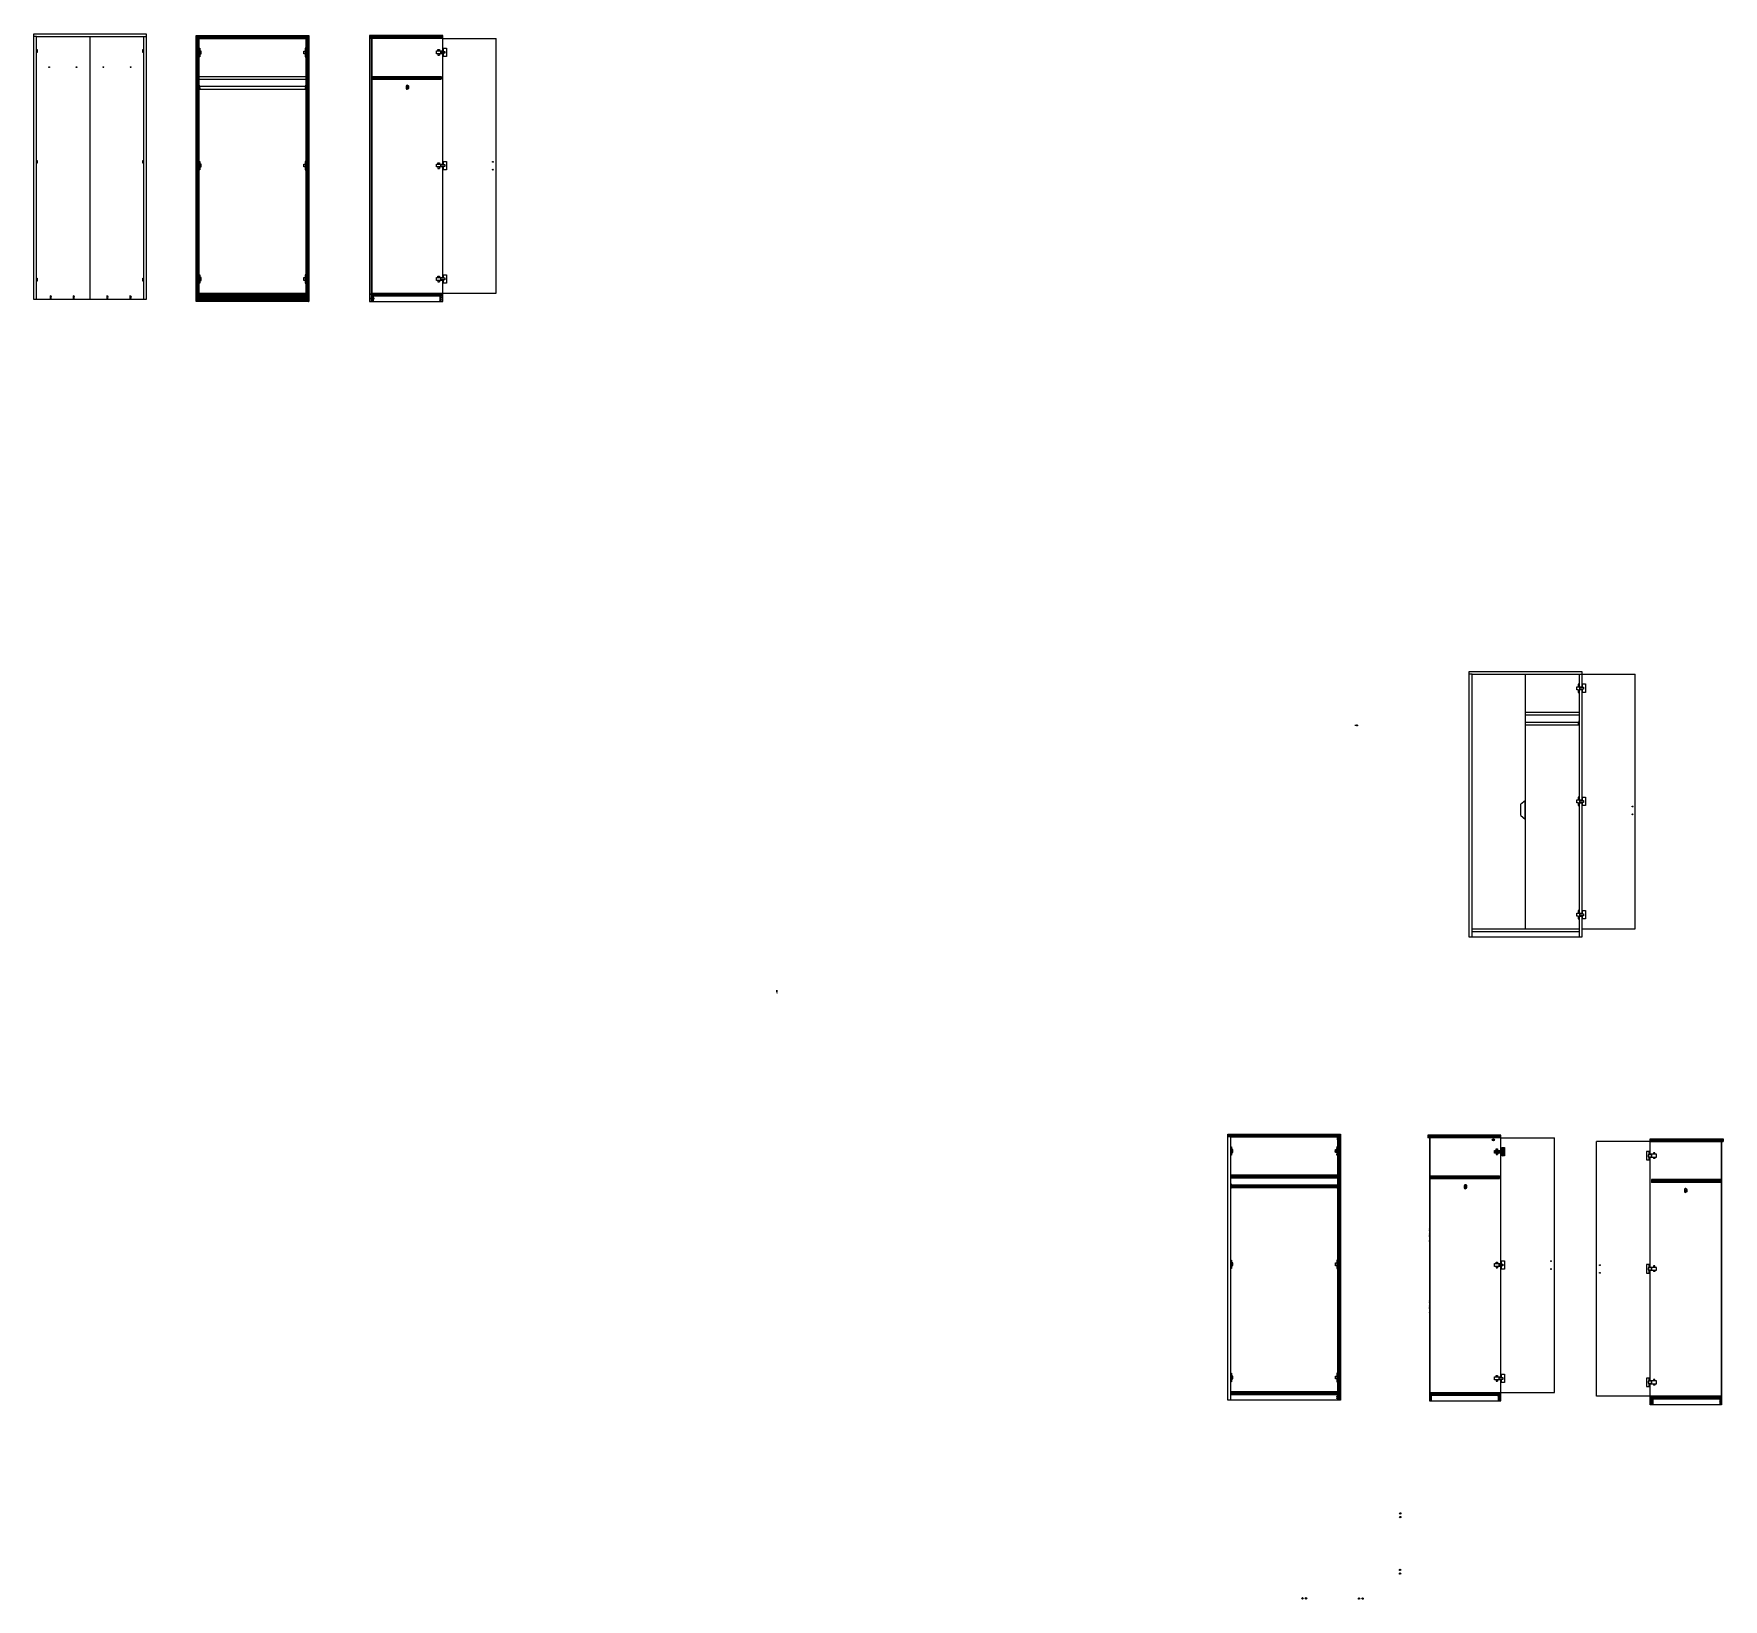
# Model space of a CAD drawing. Header units: millimetres. Extents: x -1607 to 2086, y -1080 to 527.
# Drawn here: x -1607 to -405, y -586 to 527 of the extents above; entities that cross this region are included whole.
import ezdxf

# ---------------------------------------------------------------- set-up
doc = ezdxf.new("R2010")
doc.units = ezdxf.units.MM
for name, color, linetype in [('campitura viti', 31, 'Continuous'), ('Dettagli', 252, 'Continuous'), ('retini', 253, 'Continuous'), ('Tratteggi', 252, 'Continuous')]:
    doc.layers.add(name, color=color, linetype=linetype)
pattern_1 = [(45, (-1918.48804, 460.1897), (-0.4490128, 0.4490128), [])]
pattern_2 = [(45, (-1918.48804, 456.2944), (-0.4490128, 0.4490128), [])]
pattern_3 = [(45, (-1184.9348, -324.7347), (-0.4490128, 0.4490128), [])]
pattern_4 = [(45, (-1166.1191, -321.4146), (-0.4490128, 0.4490128), [])]
pattern_5 = [(45, (-1166.1191, -325.3099), (-0.4490128, 0.4490128), [])]
pattern_6 = [(45, (-909.7941, -324.16855), (-0.4490128, 0.4490128), [])]
pattern_7 = [(45, (-909.7941, -328.06384), (-0.4490128, 0.4490128), [])]

msp = doc.modelspace()

# ---------------------------------------------------------------- hatches: boundary and pattern name
at = {"layer": 'campitura viti', "transparency": 33554541}
h = msp.add_hatch(color=256, dxfattribs=at)
h.dxf.hatch_style = 1
h.paths.add_polyline_path([(-1412.3, 341.9), (-1412.9, 341.9), (-1413.5, 341.9), (-1413.5, 341.6), (-1412.9, 341.6), (-1412.3, 341.6, 0.369997)])
h.paths.add_polyline_path([(-1413.5, 342), (-1415, 342), (-1415, 340.8), (-1413.5, 340.8)])
h.paths.add_polyline_path([(-1413.4, 340.8), (-1415.1, 340.8), (-1415.1, 340.8), (-1413.4, 340.8)])
h.paths.add_polyline_path([(-1412.3, 339.3), (-1412.9, 339.3), (-1413.8, 339.3, 0.521969), (-1413.8, 339), (-1412.9, 339), (-1412.3, 339, 0.369997)])
h.paths.add_polyline_path([(-1412.3, 338.1), (-1412.9, 338.1), (-1413.1, 338.1), (-1413.1, 337.8), (-1412.9, 337.8), (-1412.3, 337.8, 0.369997)])
h.paths.add_polyline_path([(-1413.1, 338.1), (-1413.8, 338.1, 0.521969), (-1413.8, 337.8), (-1413.1, 337.8)])
h = msp.add_hatch(color=256, dxfattribs=at)
h.dxf.hatch_style = 1
h.paths.add_polyline_path([(-1365.7, 342), (-1366.6, 342), (-1367.2, 342, 0.521969), (-1367.2, 341.7), (-1366.3, 341.7), (-1365.7, 341.7, 0.369997)])
h.paths.add_polyline_path([(-1365.6, 339.6, 1), (-1366.1, 339.6, 1)])
h.paths.add_polyline_path([(-1365.6, 338.1, 1), (-1366.1, 338.1, 1)])
h = msp.add_hatch(color=256, dxfattribs=at)
h.dxf.hatch_style = 1
h.paths.add_polyline_path([(-1364.8, 339.3), (-1365.3, 339.3), (-1365.3, 338.3), (-1364.8, 338.3)])
h.paths.add_polyline_path([(-1366.6, 339.3), (-1366.9, 339.3), (-1366.9, 338.3), (-1366.6, 338.3)])
at = {"layer": 'campitura viti', "transparency": 33554516}
h = msp.add_hatch(color=256, dxfattribs=at)
h.dxf.hatch_style = 1
h.paths.add_polyline_path([(-1077.6, -152.8), (-1078.8, -152.8), (-1078.8, -154.4), (-1077.6, -154.4)])
h.paths.add_polyline_path([(-1077.8, -154.4), (-1078.3, -154.4), (-1078.3, -155.4, 0.348554), (-1077.8, -155.4)])
h.paths.add_polyline_path([(-1078.8, -152.7), (-1078.9, -152.7), (-1078.9, -154.5), (-1078.8, -154.5)])
at = {"layer": 'campitura viti', "transparency": 33554541}
h = msp.add_hatch(color=256, dxfattribs=at)
h.dxf.hatch_style = 1
h.paths.add_polyline_path([(-678.4, -257.7), (-679.5, -257.7), (-679.5, -259.2), (-678.4, -259.2)])
h.paths.add_polyline_path([(-679.5, -257.6), (-679.6, -257.6), (-679.6, -259.3), (-679.5, -259.3)])
h.paths.add_polyline_path([(-678.5, -256.2, 0.348554), (-679, -256.2), (-679, -257.7), (-678.5, -257.7)])
h = msp.add_hatch(color=256, dxfattribs=at)
h.dxf.hatch_style = 1
h.paths.add_polyline_path([(-568, -259.2, 1), (-569.6, -259.2, 1)])
h.paths.add_polyline_path([(-566.6, -266.2, 1), (-566.1, -266.2, 1)])
h.paths.add_polyline_path([(-567.7, -267.8, 1), (-567.2, -267.8, 1)])
h.paths.add_polyline_path([(-565, -267.8, 1), (-565.5, -267.8, 1)])
h.paths.add_polyline_path([(-566.6, -269.3, 1), (-566.1, -269.3, 1)])
h.paths.add_polyline_path([(-561.4, -265.6, 1), (-562.3, -265.6, 1)])
h.paths.add_polyline_path([(-561.4, -269.9, 1), (-562.3, -269.9, 1)])
h = msp.add_hatch(color=256, dxfattribs=at)
h.dxf.hatch_style = 1
h.paths.add_polyline_path([(-680.1, -264.8), (-680.2, -264.8), (-680.2, -265.3), (-680.1, -265.3)])
h.paths.add_polyline_path([(-679.5, -264.9), (-680.1, -264.9), (-680.1, -265.2), (-679.5, -265.2)])
h.paths.add_polyline_path([(-678.1, -265.1), (-679.5, -265.2), (-679.5, -265), (-678.1, -265)])
h.paths.add_polyline_path([(-680.4, -267.1), (-681, -267.1), (-681, -267.4), (-680.4, -267.4)])
h.paths.add_polyline_path([(-678.6, -267.2), (-680.4, -267.1), (-680.4, -267.3), (-678.6, -267.3)])
h.paths.add_polyline_path([(-681, -267), (-681.2, -267), (-681.2, -267.5), (-681, -267.5), (-681, -267.4)])
h.paths.add_polyline_path([(-680.1, -269.3), (-680.2, -269.3), (-680.2, -269.8), (-680.1, -269.8)])
h.paths.add_polyline_path([(-679.5, -269.4), (-680.1, -269.4), (-680.1, -269.7), (-679.5, -269.7)])
h.paths.add_polyline_path([(-678.1, -269.6), (-679.5, -269.6), (-679.5, -269.5), (-678.1, -269.5)])
h = msp.add_hatch(color=256, dxfattribs=at)
h.dxf.hatch_style = 1
h.paths.add_polyline_path([(-680, -285), (-681.5, -285), (-681.5, -286.2), (-680, -286.2)])
h.paths.add_polyline_path([(-678.5, -285.1), (-680, -285.1), (-680, -285.6), (-678.5, -285.6, 0.348554)])
h.paths.add_polyline_path([(-679.9, -286.2), (-681.6, -286.2), (-681.6, -286.3), (-679.9, -286.3)])
h = msp.add_hatch(color=256, dxfattribs=at)
h.dxf.hatch_style = 1
h.paths.add_polyline_path([(-569.3, -286.8), (-571, -286.8), (-571, -286.8), (-569.3, -286.8)])
h = msp.add_hatch(color=256, dxfattribs=at)
h.dxf.hatch_style = 1
h.paths.add_polyline_path([(-569.4, -285.6), (-570.9, -285.6), (-570.9, -286.8), (-569.4, -286.8)])
h.paths.add_polyline_path([(-567.8, -285.7, 1), (-567.3, -285.7, 1)])
h = msp.add_hatch(color=256, dxfattribs=at)
h.dxf.hatch_style = 1
h.paths.add_polyline_path([(-679.7, -291.3), (-679.9, -291.3), (-679.9, -291.8), (-679.7, -291.8), (-679.7, -291.7)])
h.paths.add_polyline_path([(-679.1, -291.4), (-679.7, -291.4), (-679.7, -291.7), (-679.1, -291.7)])
h.paths.add_polyline_path([(-678.4, -291.6), (-679.1, -291.6), (-679.1, -291.4), (-678.4, -291.4)])
h.paths.add_polyline_path([(-679.7, -292.5), (-679.9, -292.5), (-679.9, -293), (-679.7, -293)])
h.paths.add_polyline_path([(-679.1, -292.6), (-679.7, -292.6), (-679.7, -292.9), (-679.1, -292.9)])
h.paths.add_polyline_path([(-678.4, -292.8), (-679.1, -292.8), (-679.1, -292.6), (-678.4, -292.7)])
h = msp.add_hatch(color=256, dxfattribs=at)
h.dxf.hatch_style = 1
h.paths.add_polyline_path([(-588.8, -293.1, 1), (-588.5, -293.1, 1)])
at = {"layer": 'Dettagli'}
h = msp.add_hatch(dxfattribs=at)
h.set_pattern_fill('ANSI31', color=256, scale=0.2)
h.set_pattern_definition(pattern_2)
h.paths.add_polyline_path([(-1340.5, 489.3, 0.32614), (-1341, 489.8, 0.32127), (-1341.6, 489.3, 0.114597), (-1341.6, 488.3, 0.322798), (-1341, 487.8, 0.322798), (-1340.4, 488.3, 0.114597)])
h = msp.add_hatch(dxfattribs=at)
h.set_pattern_fill('ANSI31', color=256, scale=0.2)
h.set_pattern_definition(pattern_5)
h.paths.add_polyline_path([(-588.1, -292.3, 0.32614), (-588.7, -291.8, 0.32127), (-589.3, -292.3, 0.114597), (-589.3, -293.3, 0.322798), (-588.7, -293.8, 0.322798), (-588.1, -293.3, 0.114597)])
h = msp.add_hatch(dxfattribs=at)
h.set_pattern_fill('ANSI31', color=256, scale=0.2)
h.set_pattern_definition(pattern_7)
h.paths.add_polyline_path([(-432.7, -296.1, 0.325196), (-432.1, -296.5, 0.3205), (-431.5, -296.1, 0.121339), (-431.5, -295, 0.297413), (-432.1, -294.5, 0.301258), (-432.7, -295, 0.121584)])
at = {"layer": 'retini'}
h = msp.add_hatch(dxfattribs=at)
h.set_pattern_fill('ANSI31', color=256, scale=0.2)
h.set_pattern_definition(pattern_2)
h.paths.add_polyline_path([(-1316.8, 494.8), (-1316.8, 496.8), (-1366.3, 496.8), (-1366.3, 494.8)])
h = msp.add_hatch(dxfattribs=at)
h.set_pattern_fill('ANSI31', color=256, scale=0.2)
h.set_pattern_definition(pattern_5)
edge = h.paths.add_edge_path()
edge.add_line((-570.9, -286.8), (-570.9, -285.6))
edge.add_line((-570.9, -285.6), (-570.4, -285.6))
edge.add_arc((-570.2, -285.7), 0.25, 152.5064, 387.4936)
edge.add_line((-569.9, -285.6), (-569.4, -285.6))
edge.add_line((-569.4, -285.6), (-569.4, -286.8))
edge.add_line((-569.4, -286.8), (-564.4, -286.8))
edge.add_line((-564.4, -286.8), (-564.4, -284.8))
edge.add_line((-564.4, -284.8), (-613.9, -284.8))
edge.add_line((-613.9, -284.8), (-613.9, -286.8))
edge.add_line((-613.9, -286.8), (-608.6, -286.8))
edge.add_line((-608.6, -286.8), (-608.6, -285.6))
edge.add_line((-608.6, -285.6), (-608.1, -285.6))
edge.add_arc((-607.8, -285.7), 0.25, 165.0541, 374.9459)
edge.add_line((-607.6, -285.6), (-607.1, -285.6))
edge.add_line((-607.1, -285.6), (-607.1, -286.8))
edge.add_line((-607.1, -286.8), (-570.9, -286.8))
edge = h.paths.add_edge_path(flags=0)
edge.add_arc((-610.4, -285.7), 0.25, 0, 180)
edge.add_arc((-610.4, -285.7), 0.25, 180, 360)
h = msp.add_hatch(dxfattribs=at)
h.set_pattern_fill('ANSI31', color=256, scale=0.2)
h.set_pattern_definition(pattern_7)
h.paths.add_polyline_path([(-406.8, -289.5), (-406.8, -287.5), (-456.4, -287.5), (-456.4, -289.5)])
at = {"layer": 'Tratteggi'}
h = msp.add_hatch(dxfattribs=at)
h.set_pattern_fill('ANSI31', color=256, scale=0.2)
h.set_pattern_definition(pattern_2)
h.paths.add_polyline_path([(-1411.1, 525.8), (-1491.1, 525.8), (-1491.1, 523.8), (-1489.1, 523.8), (-1413.1, 523.8), (-1411.1, 523.8)])
h = msp.add_hatch(dxfattribs=at)
h.set_pattern_fill('ANSI31', color=256, scale=0.2)
h.set_pattern_definition(pattern_2)
edge = h.paths.add_edge_path()
edge.add_line((-1412.3, 337.8), (-1413.1, 337.8))
edge.add_line((-1413.1, 337.8), (-1413.1, 336.8))
edge.add_line((-1413.1, 336.8), (-1411.1, 336.8))
edge.add_line((-1411.1, 336.8), (-1411.1, 525.8))
edge.add_line((-1411.1, 525.8), (-1491.1, 525.8))
edge.add_line((-1491.1, 525.8), (-1491.1, 336.8))
edge.add_line((-1491.1, 336.8), (-1489.1, 336.8))
edge.add_line((-1489.1, 336.8), (-1489.1, 523.8))
edge.add_line((-1489.1, 523.8), (-1413.1, 523.8))
edge.add_line((-1413.1, 523.8), (-1413.1, 341.9))
edge.add_line((-1413.1, 341.9), (-1412.3, 341.9))
edge.add_arc((-1412.5, 341.8), 0.242, -40.6086, 40.6086, ccw=False)
edge.add_line((-1412.3, 341.6), (-1413.1, 341.6))
edge.add_line((-1413.1, 341.6), (-1413.1, 339.3))
edge.add_line((-1413.1, 339.3), (-1412.3, 339.3))
edge.add_arc((-1412.5, 339.2), 0.242, -40.6086, 40.6086, ccw=False)
edge.add_line((-1412.3, 339), (-1413.1, 339))
edge.add_line((-1413.1, 339), (-1413.1, 338.1))
edge.add_line((-1413.1, 338.1), (-1412.3, 338.1))
edge.add_arc((-1412.5, 338), 0.242, -40.6086, 40.6086, ccw=False)
h = msp.add_hatch(dxfattribs=at)
h.set_pattern_fill('ANSI31', color=256, scale=0.2)
h.set_pattern_definition(pattern_1)
h.paths.add_polyline_path([(-1367.8, 525.8), (-1367.8, 523.8), (-1366.6, 523.8), (-1366.6, 524), (-1366.3, 524), (-1366.3, 523.8), (-1315.8, 523.8), (-1315.8, 525.8)])
edge = h.paths.add_edge_path()
edge.add_arc((-1365.8, 339.6), 0.25, 0, 360)
h.paths.add_polyline_path([(-1366.3, 336.8), (-1365.3, 336.8), (-1365.3, 340.8), (-1366.3, 340.8)])
edge = h.paths.add_edge_path()
edge.add_arc((-1317.2, 339.6), 0.25, 0, 360)
h.paths.add_polyline_path([(-1316.8, 340.8), (-1317.8, 340.8), (-1317.8, 336.8), (-1316.8, 336.8)])
edge = h.paths.add_edge_path()
edge.add_line((-1366.3, 342), (-1365.7, 342))
edge.add_arc((-1365.9, 341.9), 0.242, -40.6086, 40.6086, ccw=False)
edge.add_line((-1365.7, 341.7), (-1366.3, 341.7))
edge.add_line((-1366.3, 341.7), (-1366.3, 340.8))
edge.add_line((-1366.3, 340.8), (-1315.8, 340.8))
edge.add_line((-1315.8, 340.8), (-1315.8, 342.8))
edge.add_line((-1315.8, 342.8), (-1366.3, 342.8))
edge.add_line((-1366.3, 342.8), (-1366.3, 342))
h = msp.add_hatch(dxfattribs=at)
h.set_pattern_fill('ANSI31', color=256, scale=0.2)
h.set_pattern_definition(pattern_1)
edge = h.paths.add_edge_path()
edge.add_line((-1366.6, 524), (-1366.6, 336.8))
edge.add_line((-1366.3, 524), (-1366.3, 336.8))
h = msp.add_hatch(dxfattribs=at)
h.set_pattern_fill('ANSI31', color=256, scale=0.2)
h.set_pattern_definition(pattern_2)
h.paths.add_polyline_path([(-1413.5, 341.6), (-1413.5, 340.8), (-1413.1, 340.8), (-1413.1, 341.6)])
h.paths.add_polyline_path([(-1415, 340.8), (-1415, 342), (-1413.5, 342), (-1413.5, 341.9), (-1413.1, 341.9), (-1413.1, 342.8), (-1489.1, 342.8), (-1489.1, 340.8)])
at = {"layer": 'Tratteggi', "transparency": 33554541}
h = msp.add_hatch(dxfattribs=at)
h.set_pattern_fill('ANSI31', color=256, scale=0.2)
h.paths.add_polyline_path([(-1413.1, 339), (-1413.8, 339, -0.521969), (-1413.8, 339.3), (-1413.1, 339.3), (-1413.1, 340.8), (-1413.4, 340.8), (-1413.4, 340.8), (-1415.1, 340.8), (-1415.1, 340.8), (-1489.1, 340.8), (-1489.1, 336.8), (-1413.1, 336.8), (-1413.1, 337.8), (-1413.8, 337.8, -0.521969), (-1413.8, 338.1), (-1413.1, 338.1)])
at = {"layer": 'Tratteggi'}
h = msp.add_hatch(dxfattribs=at)
h.set_pattern_fill('ANSI31', color=256, scale=0.2)
h.set_pattern_definition(pattern_3)
edge = h.paths.add_edge_path()
edge.add_line((-678.5, -256.2), (-678.5, -257.2))
edge.add_line((-678.5, -257.2), (-677.5, -257.2))
edge.add_line((-677.5, -257.2), (-677.5, -255.2))
edge.add_line((-677.5, -255.2), (-757.5, -255.2))
edge.add_line((-757.5, -255.2), (-757.5, -257.2))
edge.add_line((-757.5, -257.2), (-755.5, -257.2))
edge.add_line((-755.5, -257.2), (-679, -257.2))
edge.add_line((-679, -257.2), (-679, -256.2))
edge.add_arc((-678.7, -256.5), 0.402, 51.5676, 128.4324, ccw=False)
h = msp.add_hatch(dxfattribs=at)
h.set_pattern_fill('ANSI31', color=256, scale=0.2)
h.paths.add_polyline_path([(-679.5, -264.2), (-680.1, -264.2), (-680.1, -264.9), (-679.5, -264.9)])
h = msp.add_hatch(dxfattribs=at)
h.set_pattern_fill('ANSI31', color=256, scale=0.2)
h.set_pattern_definition(pattern_3)
h.paths.add_polyline_path([(-679.5, -257.7), (-678.4, -257.7), (-678.4, -259.2), (-679.5, -259.2)])
h.paths.add_polyline_path([(-678.1, -265), (-678.1, -265.1), (-679.5, -265.2), (-679.5, -265)])
h.paths.add_polyline_path([(-679.5, -269.6), (-679.5, -269.5), (-678.1, -269.5), (-678.1, -269.6)])
edge = h.paths.add_edge_path()
edge.add_line((-678.6, -267.3), (-679.5, -267.3))
edge.add_line((-679.5, -267.3), (-679.5, -285.1))
edge.add_line((-679.5, -285.1), (-678.5, -285.1))
edge.add_arc((-678.8, -285.4), 0.402, -38.4324, 38.4324, ccw=False)
edge.add_line((-678.5, -285.6), (-679.5, -285.6))
edge.add_line((-679.5, -285.6), (-679.5, -291.4))
edge.add_line((-679.5, -291.4), (-679.1, -291.4))
edge.add_line((-679.1, -291.4), (-679.1, -291.4))
edge.add_line((-679.1, -291.4), (-677.8, -291.5))
edge.add_line((-677.8, -291.5), (-677.8, -291.6))
edge.add_line((-677.8, -291.6), (-679.1, -291.6))
edge.add_line((-679.1, -291.6), (-679.1, -291.7))
edge.add_line((-679.1, -291.7), (-679.5, -291.7))
edge.add_line((-679.5, -291.7), (-679.5, -292.6))
edge.add_line((-679.5, -292.6), (-679.1, -292.6))
edge.add_line((-679.1, -292.6), (-679.1, -292.6))
edge.add_line((-679.1, -292.6), (-677.8, -292.7))
edge.add_line((-677.8, -292.7), (-677.8, -292.8))
edge.add_line((-677.8, -292.8), (-679.1, -292.8))
edge.add_line((-679.1, -292.8), (-679.1, -292.9))
edge.add_line((-679.1, -292.9), (-679.5, -292.9))
edge.add_line((-679.5, -292.9), (-679.5, -439.1))
edge.add_line((-679.5, -439.1), (-678.8, -439.1))
edge.add_arc((-679, -439.2), 0.242, -40.6086, 40.6086, ccw=False)
edge.add_line((-678.8, -439.4), (-679.5, -439.4))
edge.add_line((-679.5, -439.4), (-679.5, -441.7))
edge.add_line((-679.5, -441.7), (-678.8, -441.7))
edge.add_arc((-679, -441.8), 0.242, -40.6086, 40.6086, ccw=False)
edge.add_line((-678.8, -442), (-679.5, -442))
edge.add_line((-679.5, -442), (-679.5, -442.9))
edge.add_line((-679.5, -442.9), (-678.8, -442.9))
edge.add_arc((-679, -443.1), 0.242, -40.6086, 40.6086, ccw=False)
edge.add_line((-678.8, -443.2), (-679.5, -443.2))
edge.add_line((-679.5, -443.2), (-679.5, -444.2))
edge.add_line((-679.5, -444.2), (-677.5, -444.2))
edge.add_line((-677.5, -444.2), (-677.5, -257.2))
edge.add_line((-677.5, -257.2), (-678.5, -257.2))
edge.add_line((-678.5, -257.2), (-678.5, -257.7))
edge.add_line((-678.5, -257.7), (-679, -257.7))
edge.add_line((-679, -257.7), (-679, -257.2))
edge.add_line((-679, -257.2), (-679.5, -257.2))
edge.add_line((-679.5, -257.2), (-679.5, -267.2))
edge.add_line((-679.5, -267.2), (-678.6, -267.2))
edge.add_line((-678.6, -267.2), (-678.6, -267.3))
h = msp.add_hatch(dxfattribs=at)
h.set_pattern_fill('ANSI31', color=256, scale=0.2)
h.set_pattern_definition(pattern_4)
h.paths.add_polyline_path([(-613.9, -444.8), (-612.9, -444.8), (-612.9, -440.8), (-613.9, -440.8)])
h.paths.add_polyline_path([(-564.4, -440.8), (-565.4, -440.8), (-565.4, -444.8), (-564.4, -444.8)])
h.paths.add_polyline_path([(-563.4, -440.8), (-563.4, -438.8), (-613.9, -438.8), (-613.9, -440.8)])
h.paths.add_polyline_path([(-615.4, -255.8), (-615.4, -257.8), (-614.2, -257.8), (-614.2, -257.6), (-613.9, -257.6), (-613.9, -257.8), (-563.4, -257.8), (-563.4, -255.8)])
h = msp.add_hatch(dxfattribs=at)
h.set_pattern_fill('ANSI31', color=256, scale=0.2)
h.set_pattern_definition(pattern_4)
edge = h.paths.add_edge_path()
edge.add_line((-614.2, -257.6), (-614.2, -444.8))
edge.add_line((-613.9, -257.6), (-613.9, -444.8))
h = msp.add_hatch(dxfattribs=at)
h.set_pattern_fill('ANSI31', color=256, scale=0.2)
h.set_pattern_definition(pattern_6)
h.paths.add_polyline_path([(-406.8, -447.5), (-407.8, -447.5), (-407.8, -443.5), (-406.8, -443.5)])
h.paths.add_polyline_path([(-456.4, -443.5), (-455.4, -443.5), (-455.4, -447.5), (-456.4, -447.5)])
h.paths.add_polyline_path([(-457.4, -443.5), (-457.4, -441.5), (-406.8, -441.5), (-406.8, -443.5)])
h.paths.add_polyline_path([(-405.4, -258.5), (-405.4, -260.5), (-406.5, -260.5), (-406.5, -260.4), (-406.8, -260.4), (-406.8, -260.5), (-457.4, -260.5), (-457.4, -258.5)])
h = msp.add_hatch(dxfattribs=at)
h.set_pattern_fill('ANSI31', color=256, scale=0.2)
h.set_pattern_definition(pattern_6)
edge = h.paths.add_edge_path()
edge.add_line((-406.5, -260.4), (-406.5, -447.5))
edge.add_line((-406.8, -260.4), (-406.8, -447.5))
h = msp.add_hatch(dxfattribs=at)
h.set_pattern_fill('ANSI31', color=256, scale=0.2)
h.paths.add_polyline_path([(-680.1, -266.2), (-681.1, -266.2), (-681.1, -267), (-681, -267), (-681, -267.1), (-680.4, -267.1), (-680.4, -267.1), (-680.1, -267.1)])
h.paths.add_polyline_path([(-680.1, -267.3), (-680.4, -267.3), (-680.4, -267.4), (-681, -267.4), (-681, -267.5), (-681.1, -267.5), (-681.1, -268.2), (-680.1, -268.2)])
h = msp.add_hatch(dxfattribs=at)
h.set_pattern_fill('ANSI31', color=256, scale=0.2)
h.paths.add_polyline_path([(-679.6, -265.2), (-680.1, -265.2), (-680.1, -267.1), (-679.6, -267.2)])
h.paths.add_polyline_path([(-679.6, -267.3), (-680.1, -267.3), (-680.1, -269.4), (-679.6, -269.4)])
h = msp.add_hatch(dxfattribs=at)
h.set_pattern_fill('ANSI31', color=256, scale=0.2)
h.paths.add_polyline_path([(-679.5, -269.7), (-680.1, -269.7), (-680.1, -270.2), (-679.5, -270.2)])
h = msp.add_hatch(dxfattribs=at)
h.set_pattern_fill('ANSI31', color=256, scale=0.2)
h.paths.add_polyline_path([(-562.1, -267), (-564.7, -267), (-564.7, -268.4), (-562.1, -268.4)])
h.paths.add_polyline_path([(-564.7, -267), (-563.9, -267), (-563.9, -266.7), (-565.9, -266.7), (-567.9, -266.7), (-567.9, -268.7), (-563.9, -268.7), (-563.9, -268.4), (-564.7, -268.4)])
h.paths.add_polyline_path([(-565.8, -267.4), (-565.8, -268.1), (-566.9, -268.1), (-566.9, -267.4)], flags=16)
h.paths.add_polyline_path([(-565, -267.8, -1), (-565.5, -267.8, -1)], flags=16)
h.paths.add_polyline_path([(-567.2, -267.8, -1), (-567.7, -267.8, -1)], flags=16)
h.paths.add_polyline_path([(-565.9, -265.7), (-566.9, -265.7), (-566.9, -266.7), (-565.9, -266.7)])
h.paths.add_polyline_path([(-566.6, -266.2, -1), (-566.1, -266.2, -1)], flags=16)
h.paths.add_polyline_path([(-565.9, -268.7), (-566.9, -268.7), (-566.9, -269.7), (-565.9, -269.7)])
h.paths.add_polyline_path([(-566.1, -269.3, -1), (-566.6, -269.3, -1)], flags=16)
h.paths.add_polyline_path([(-560.8, -264.7), (-562.8, -264.7), (-562.8, -267), (-562.5, -267), (-562.5, -266.7), (-561.4, -266.7), (-561.4, -268.9), (-562.5, -268.9), (-562.5, -268.4), (-562.8, -268.4), (-562.8, -270.7), (-560.8, -270.7)])
h.paths.add_polyline_path([(-562.3, -265.6, -1), (-561.4, -265.6, -1)], flags=16)
h.paths.add_polyline_path([(-561.4, -269.9, -1), (-562.3, -269.9, -1)], flags=16)
h = msp.add_hatch(dxfattribs=at)
h.set_pattern_fill('ANSI31', color=256, scale=0.2)
h.paths.add_polyline_path([(-679.7, -291.8), (-679.9, -291.8), (-679.9, -291.2), (-755.3, -291.2), (-755.3, -292.1), (-755, -292.1), (-755, -293.2), (-680, -293.2), (-680, -292.1), (-679.7, -292.1)])
h.paths.add_polyline_path([(-681.5, -285), (-680.2, -285), (-680.2, -285), (-681.5, -285), (-681.5, -286.2), (-681.5, -286.2)])
h.paths.add_polyline_path([(-679.5, -285.6), (-680, -285.6), (-680, -286.2), (-679.5, -286.2)])
h.paths.add_polyline_path([(-680, -285.1), (-679.5, -285.1), (-679.5, -284.2), (-755.5, -284.2), (-755.5, -286.2), (-681.5, -286.2), (-681.5, -285), (-680, -285)])
h = msp.add_hatch(dxfattribs=at)
h.set_pattern_fill('ANSI31', color=256, scale=0.2)
h.paths.add_polyline_path([(-679.5, -291.7), (-679.7, -291.7), (-679.7, -292.5), (-679.7, -292.5), (-679.7, -292.6), (-679.5, -292.6)])
h.paths.add_polyline_path([(-679.7, -292.1), (-680, -292.1), (-680, -293.4), (-679.7, -293.4), (-679.7, -293), (-679.9, -293), (-679.9, -292.5), (-679.7, -292.5)])
h.paths.add_polyline_path([(-679.5, -292.9), (-679.7, -292.9), (-679.7, -293), (-679.7, -293.4), (-679.5, -293.4)])
h.paths.add_polyline_path([(-679.5, -290.4), (-679.7, -290.4), (-679.7, -291.4), (-679.5, -291.4)])
h = msp.add_hatch(dxfattribs=at)
h.set_pattern_fill('ANSI31', color=256, scale=0.2)
h.set_pattern_definition(pattern_3)
edge = h.paths.add_edge_path()
edge.add_line((-679.5, -439.4), (-680.3, -439.4))
edge.add_arc((-680.2, -439.2), 0.192, 124.8737, 235.1263, ccw=False)
edge.add_line((-680.3, -439.1), (-679.5, -439.1))
edge.add_line((-679.5, -439.1), (-679.5, -438.2))
edge.add_line((-679.5, -438.2), (-755.5, -438.2))
edge.add_line((-755.5, -438.2), (-755.5, -440.2))
edge.add_line((-755.5, -440.2), (-679.5, -440.2))
edge.add_line((-679.5, -440.2), (-679.5, -439.4))

# ---------------------------------------------------------------- linework, layer by layer
for p, q in [((-1604.6, 525.1), (-1606.6, 525.1)), ((-1566.6, 338.1), (-1566.6, 525.1)), ((-1528.6, 525.1), (-1526.6, 525.1)), ((-1489.1, 523.8), (-1491.1, 523.8)), ((-1413.1, 523.8), (-1411.1, 523.8)), ((-1315.8, 525.8), (-1367.8, 525.8)), ((-1367.8, 525.8), (-1367.8, 523.8)), ((-1366.6, 523.8), (-1367.8, 523.8)), ((-1367.8, 523.8), (-1367.8, 336.8)), ((-1366.6, 524), (-1366.6, 342)), ((-1366.6, 524), (-1366.3, 524)), ((-1366.3, 524), (-1366.3, 342)), ((-1315.8, 523.8), (-1366.3, 523.8)), ((-1315.8, 514.6), (-1315.8, 525.8)), ((-1315.8, 523.8), (-1277.8, 523.8)), ((-1277.8, 342.8), (-1277.8, 523.8)), ((-1315.8, 434.1), (-1315.8, 513.2)), ((-1489.1, 496.8), (-1413.1, 496.8)), ((-1489.1, 494.8), (-1413.1, 494.8)), ((-1366.3, 496.8), (-1316.8, 496.8)), ((-1366.3, 494.8), (-1316.8, 494.8)), ((-1316.8, 496.8), (-1316.8, 494.8)), ((-1488.9, 489.8), (-1413.3, 489.8)), ((-1488.6, 487.8), (-1413.6, 487.8)), ((-1315.8, 353.5), (-1315.8, 432.7)), ((-1315.8, 336.8), (-1315.8, 352.1)), ((-1606.6, 338.1), (-1606.6, 342.1)), ((-1491.1, 336.8), (-1491.1, 340.8)), ((-1489.1, 342.8), (-1413.1, 342.8)), ((-1489.1, 340.8), (-1413.1, 340.8)), ((-1367.8, 336.8), (-1315.8, 336.8)), ((-1366.6, 341.7), (-1366.6, 336.8)), ((-1366.6, 336.8), (-1365.3, 336.8)), ((-1366.3, 342.8), (-1315.8, 342.8)), ((-1366.3, 341.7), (-1366.3, 336.8)), ((-1366.3, 340.8), (-1315.8, 340.8)), ((-1365.3, 340.8), (-1365.3, 336.8)), ((-1316.8, 340.8), (-1317.8, 340.8)), ((-1317.8, 340.8), (-1317.8, 336.8)), ((-1316.8, 336.8), (-1316.8, 340.8)), ((-1316.8, 340.8), (-1316.8, 340.8)), ((-1315.8, 342.8), (-1277.8, 342.8)), ((-583.9, 71.8), (-585.9, 71.8)), ((-545.9, -27.7), (-545.9, 71.8)), ((-507.9, 71.8), (-505.9, 71.8)), ((-505.9, 71.8), (-467.9, 71.8)), ((-467.9, -109.2), (-467.9, 71.8)), ((-545.9, 44.8), (-512.4, 44.8)), ((-545.9, 42.8), (-513.4, 42.8)), ((-545.9, 37.8), (-527.8, 37.8)), ((-527.8, 37.8), (-508.1, 37.8)), ((-513.4, 42.8), (-507.9, 42.8)), ((-512.4, 44.8), (-507.9, 44.8)), ((-545.9, 35.8), (-527.3, 35.8)), ((-527.3, 35.8), (-508.4, 35.8)), ((-546.2, -18.2), (-549.2, -20.7)), ((-549.2, -28.7), (-549.2, -20.7)), ((-549.2, -28.7), (-546.2, -31.2)), ((-545.9, -109.2), (-545.9, -27.7)), ((-585.9, -115.2), (-585.9, -111.2)), ((-583.9, -109.2), (-507.9, -109.2)), ((-583.9, -111.2), (-558.3, -111.2)), ((-558.3, -111.2), (-507.9, -111.2)), ((-505.9, -109.2), (-467.9, -109.2)), ((-755.5, -257.2), (-757.5, -257.2)), ((-679.5, -257.2), (-679, -257.2)), ((-678.5, -257.2), (-677.5, -257.2)), ((-563.4, -255.8), (-615.4, -255.8)), ((-615.4, -255.8), (-615.4, -257.8)), ((-614.2, -257.8), (-615.4, -257.8)), ((-614.2, -257.6), (-614.2, -444.8)), ((-614.2, -257.6), (-613.9, -257.6)), ((-613.9, -257.6), (-613.9, -444.8)), ((-563.4, -257.8), (-613.9, -257.8)), ((-563.4, -267), (-563.4, -255.8)), ((-563.4, -257.8), (-525.4, -257.8)), ((-525.4, -438.8), (-525.4, -257.8)), ((-495.4, -441.5), (-495.4, -260.5)), ((-457.4, -260.5), (-495.4, -260.5)), ((-457.4, -269.8), (-457.4, -258.5)), ((-457.4, -258.5), (-405.4, -258.5)), ((-457.4, -260.5), (-406.8, -260.5)), ((-406.8, -260.4), (-406.8, -447.5)), ((-406.5, -260.4), (-406.8, -260.4)), ((-406.5, -260.4), (-406.5, -447.5)), ((-406.5, -260.5), (-405.4, -260.5)), ((-405.4, -258.5), (-405.4, -260.5)), ((-563.4, -347.5), (-563.4, -268.4)), ((-457.4, -350.2), (-457.4, -271.2)), ((-755.5, -284.2), (-679.5, -284.2)), ((-755.5, -286.2), (-681.5, -286.2)), ((-680, -286.2), (-679.5, -286.2)), ((-613.9, -284.8), (-564.4, -284.8)), ((-613.9, -286.8), (-570.9, -286.8)), ((-569.4, -286.8), (-564.4, -286.8)), ((-564.4, -284.8), (-564.4, -286.8)), ((-406.8, -287.5), (-456.4, -287.5)), ((-456.4, -287.5), (-456.4, -289.5)), ((-755.3, -291.2), (-679.7, -291.2)), ((-755, -293.2), (-680, -293.2)), ((-406.8, -289.5), (-456.4, -289.5)), ((-563.4, -428.1), (-563.4, -348.9)), ((-457.4, -430.9), (-457.4, -351.6)), ((-563.4, -444.8), (-563.4, -429.5)), ((-457.4, -447.5), (-457.4, -432.3)), ((-757.5, -444.2), (-757.5, -440.2)), ((-755.5, -438.2), (-679.5, -438.2)), ((-755.5, -440.2), (-679.5, -440.2)), ((-613.9, -438.8), (-563.4, -438.8)), ((-613.9, -440.8), (-563.4, -440.8)), ((-612.9, -440.8), (-612.9, -444.8)), ((-564.4, -440.8), (-565.4, -440.8)), ((-565.4, -440.8), (-565.4, -444.8)), ((-564.4, -444.8), (-564.4, -440.8)), ((-564.4, -440.8), (-564.4, -440.8)), ((-563.4, -438.8), (-525.4, -438.8)), ((-457.4, -441.5), (-495.4, -441.5)), ((-406.8, -441.5), (-457.4, -441.5)), ((-406.8, -443.5), (-457.4, -443.5)), ((-456.4, -447.5), (-456.4, -443.5)), ((-456.4, -443.5), (-456.4, -443.5)), ((-456.4, -443.5), (-455.4, -443.5)), ((-455.4, -443.5), (-455.4, -447.5)), ((-407.8, -443.5), (-407.8, -447.5)), ((-614.2, -444.8), (-612.9, -444.8)), ((-612.9, -444.8), (-563.4, -444.8)), ((-407.8, -447.5), (-457.4, -447.5)), ((-406.5, -447.5), (-407.8, -447.5))]:
    msp.add_line(p, q)
for points in [[(-1606.6, 338.1), (-1606.6, 527.1), (-1526.6, 527.1), (-1526.6, 338.1), (-1606.6, 338.1)], [(-1604.6, 338.1), (-1604.6, 525.1), (-1528.6, 525.1), (-1528.6, 338.2)], [(-1491.1, 336.8), (-1491.1, 525.8), (-1411.1, 525.8), (-1411.1, 336.8), (-1491.1, 336.8)], [(-1489.1, 336.9), (-1489.1, 523.8), (-1413.1, 523.8), (-1413.1, 341.9)], [(-1413.1, 341.6), (-1413.1, 339.3)], [(-1413.1, 339), (-1413.1, 338.1)], [(-1413.1, 337.8), (-1413.1, 336.8)], [(-585.9, -115.2), (-585.9, 73.8), (-505.9, 73.8), (-505.9, 62.5)], [(-583.9, -115.2), (-583.9, 71.8), (-507.9, 71.8), (-507.9, 62.9)], [(-507.9, 60.8), (-507.9, -17.6)], [(-505.9, 61.2), (-505.9, -17.9)], [(-546.2, -28.1), (-546.2, -18.2)], [(-507.9, -19.6), (-507.9, -98.2)], [(-505.9, -19.3), (-505.9, -98.5)], [(-546.2, -31.2), (-546.2, -28.1)], [(-505.9, -99.9), (-505.9, -115.2), (-558.3, -115.2)], [(-507.9, -100.2), (-507.9, -115.2)], [(-558.3, -115.2), (-585.9, -115.2)], [(-757.5, -444.2), (-757.5, -255.2), (-677.5, -255.2), (-677.5, -444.2), (-757.5, -444.2)], [(-755.5, -444.2), (-755.5, -257.2), (-679.5, -257.2), (-679.5, -257.6)], [(-679.5, -259.3), (-679.5, -264.9)], [(-679.5, -265.2), (-679.5, -267.2)], [(-679.5, -267.3), (-679.5, -269.4)], [(-679.5, -269.7), (-679.5, -285.1)], [(-679.5, -285.6), (-679.5, -291.4)], [(-679.5, -291.7), (-679.5, -292.6)], [(-679.5, -292.9), (-679.5, -439.1)], [(-679.5, -439.4), (-679.5, -441.7)], [(-679.5, -442), (-679.5, -444.2)]]:
    msp.add_lwpolyline(points)
at = {"layer": 'Dettagli'}
for p, q in [((-1489.1, 516.8), (-1488.6, 516.8)), ((-1488.6, 516.8), (-1488.6, 510.8)), ((-1413.1, 516.8), (-1413.6, 516.8)), ((-1413.6, 516.8), (-1413.6, 510.8)), ((-1315.2, 516.9), (-1313.2, 516.9)), ((-1315.2, 514.6), (-1315.2, 516.9)), ((-1313.2, 516.9), (-1313.2, 510.9)), ((-1604.6, 515.8), (-1604.1, 515.8)), ((-1604.6, 513.8), (-1604.6, 515.8)), ((-1604.1, 513.8), (-1604.6, 513.8)), ((-1604.1, 515.8), (-1604.1, 513.8)), ((-1529.1, 515.8), (-1528.6, 515.8)), ((-1529.1, 513.8), (-1529.1, 515.8)), ((-1528.6, 513.8), (-1529.1, 513.8)), ((-1488.6, 510.8), (-1489.1, 510.8)), ((-1487.6, 514.8), (-1488.6, 514.8)), ((-1488.6, 512.8), (-1487.6, 512.8)), ((-1487.6, 512.8), (-1487.6, 514.8)), ((-1414.6, 512.8), (-1414.6, 514.8)), ((-1414.6, 514.8), (-1413.6, 514.8)), ((-1413.6, 512.8), (-1414.6, 512.8)), ((-1413.6, 510.8), (-1413.1, 510.8)), ((-1320.2, 512.9), (-1320.2, 514.9)), ((-1320.2, 514.9), (-1319.2, 514.9)), ((-1320.2, 514.9), (-1318.2, 514.9)), ((-1316.2, 512.9), (-1320.2, 512.9)), ((-1319.2, 514.9), (-1319.2, 515.9)), ((-1319.2, 515.9), (-1318.2, 515.9)), ((-1319.2, 512.9), (-1319.2, 511.9)), ((-1319.2, 511.9), (-1318.2, 511.9)), ((-1318.2, 515.9), (-1318.2, 514.9)), ((-1318.2, 514.9), (-1316.2, 514.9)), ((-1318.2, 512.9), (-1318.2, 511.9)), ((-1316.2, 514.9), (-1316.2, 514.6)), ((-1316.2, 513.2), (-1316.2, 512.9)), ((-1315.2, 510.9), (-1315.2, 513.2)), ((-1313.2, 510.9), (-1315.2, 510.9)), ((-1488.9, 490.6), (-1489.1, 490.6)), ((-1489.1, 487.6), (-1488.6, 487.6)), ((-1488.9, 490.6), (-1488.9, 488.9)), ((-1488.9, 488.9), (-1488.6, 488.9)), ((-1488.6, 488.9), (-1488.6, 487.6)), ((-1413.3, 488.9), (-1413.6, 488.9)), ((-1413.6, 488.9), (-1413.6, 487.6)), ((-1413.1, 487.6), (-1413.6, 487.6)), ((-1413.3, 490.6), (-1413.1, 490.6)), ((-1413.3, 490.6), (-1413.3, 488.9)), ((-1341.9, 488.9), (-1341.7, 488.9)), ((-1340.4, 488.9), (-1340.2, 488.9)), ((-1604.6, 437.1), (-1604.1, 437.1)), ((-1604.1, 435.1), (-1604.6, 435.1)), ((-1604.1, 437.1), (-1604.1, 435.1)), ((-1529.1, 437.1), (-1528.6, 437.1)), ((-1529.1, 435.1), (-1529.1, 437.1)), ((-1528.6, 435.1), (-1529.1, 435.1)), ((-1489.1, 436.4), (-1488.6, 436.4)), ((-1488.6, 436.4), (-1488.6, 430.4)), ((-1487.6, 434.5), (-1488.6, 434.5)), ((-1488.6, 432.5), (-1487.6, 432.5)), ((-1487.6, 432.5), (-1487.6, 434.5)), ((-1414.6, 432.4), (-1414.6, 434.4)), ((-1414.6, 434.4), (-1413.6, 434.4)), ((-1413.1, 436.4), (-1413.6, 436.4)), ((-1413.6, 436.4), (-1413.6, 430.4)), ((-1320.2, 432.4), (-1320.2, 434.4)), ((-1320.2, 434.4), (-1319.2, 434.4)), ((-1320.2, 434.4), (-1318.2, 434.4)), ((-1316.2, 432.4), (-1320.2, 432.4)), ((-1319.2, 434.4), (-1319.2, 435.4)), ((-1319.2, 435.4), (-1318.2, 435.4)), ((-1319.2, 432.4), (-1319.2, 431.4)), ((-1318.2, 435.4), (-1318.2, 434.4)), ((-1318.2, 434.4), (-1316.2, 434.4)), ((-1318.2, 432.4), (-1318.2, 431.4)), ((-1316.2, 434.4), (-1316.2, 434.1)), ((-1316.2, 432.7), (-1316.2, 432.4)), ((-1315.2, 436.4), (-1313.2, 436.4)), ((-1315.2, 434.1), (-1315.2, 436.4)), ((-1315.2, 430.4), (-1315.2, 432.7)), ((-1313.2, 436.4), (-1313.2, 430.4)), ((-1488.6, 430.4), (-1489.1, 430.4)), ((-1413.6, 432.4), (-1414.6, 432.4)), ((-1413.6, 430.4), (-1413.1, 430.4)), ((-1319.2, 431.4), (-1318.2, 431.4)), ((-1313.2, 430.4), (-1315.2, 430.4)), ((-1604.6, 353.3), (-1604.1, 353.3)), ((-1604.1, 351.3), (-1604.6, 351.3)), ((-1604.1, 353.3), (-1604.1, 351.3)), ((-1529.1, 353.3), (-1528.6, 353.3)), ((-1529.1, 351.3), (-1529.1, 353.3)), ((-1528.6, 351.3), (-1529.1, 351.3)), ((-1489.1, 355.8), (-1488.6, 355.8)), ((-1488.6, 349.8), (-1489.1, 349.8)), ((-1488.6, 355.8), (-1488.6, 349.8)), ((-1487.6, 353.8), (-1488.6, 353.8)), ((-1488.6, 351.8), (-1487.6, 351.8)), ((-1487.6, 351.8), (-1487.6, 353.8)), ((-1414.6, 351.8), (-1414.6, 353.8)), ((-1414.6, 353.8), (-1413.6, 353.8)), ((-1413.6, 351.8), (-1414.6, 351.8)), ((-1413.1, 355.8), (-1413.6, 355.8)), ((-1413.6, 355.8), (-1413.6, 349.8)), ((-1413.6, 349.8), (-1413.1, 349.8)), ((-1320.2, 351.8), (-1320.2, 353.8)), ((-1320.2, 353.8), (-1319.2, 353.8)), ((-1320.2, 353.8), (-1318.2, 353.8)), ((-1316.2, 351.8), (-1320.2, 351.8)), ((-1319.2, 353.8), (-1319.2, 354.8)), ((-1319.2, 354.8), (-1318.2, 354.8)), ((-1319.2, 351.8), (-1319.2, 350.8)), ((-1319.2, 350.8), (-1318.2, 350.8)), ((-1318.2, 354.8), (-1318.2, 353.8)), ((-1318.2, 353.8), (-1316.2, 353.8)), ((-1318.2, 351.8), (-1318.2, 350.8)), ((-1316.2, 353.8), (-1316.2, 353.5)), ((-1316.2, 352.1), (-1316.2, 351.8)), ((-1315.2, 355.8), (-1313.2, 355.8)), ((-1315.2, 353.5), (-1315.2, 355.8)), ((-1315.2, 349.8), (-1315.2, 352.1)), ((-1313.2, 349.8), (-1315.2, 349.8)), ((-1313.2, 355.8), (-1313.2, 349.8)), ((-1594.9, 340.9), (-1594.9, 338.9)), ((-1578.5, 340.9), (-1578.5, 338.9)), ((-1554.6, 340.9), (-1554.6, 338.9)), ((-1538.2, 340.9), (-1538.2, 338.9)), ((-1412.9, 339.3), (-1413.8, 339.3)), ((-1412.9, 339), (-1413.8, 339)), ((-1412.9, 338.1), (-1413.8, 338.1)), ((-1412.9, 337.8), (-1413.8, 337.8)), ((-1412.9, 341.9), (-1413.5, 341.9)), ((-1412.9, 341.6), (-1413.5, 341.6)), ((-1412.3, 341.9), (-1412.9, 341.9)), ((-1412.3, 341.6), (-1412.9, 341.6)), ((-1412.3, 339.3), (-1412.9, 339.3)), ((-1412.3, 339), (-1412.9, 339)), ((-1412.3, 338.1), (-1412.9, 338.1)), ((-1412.3, 337.8), (-1412.9, 337.8)), ((-1366.6, 342), (-1367.2, 342)), ((-1366.3, 341.7), (-1367.2, 341.7)), ((-1366.9, 339.3), (-1366.6, 339.3)), ((-1366.9, 339.3), (-1366.9, 338.3)), ((-1366.6, 338.3), (-1366.9, 338.3)), ((-1365.7, 342), (-1366.6, 342)), ((-1366.6, 339.3), (-1366.6, 338.3)), ((-1365.7, 341.7), (-1366.3, 341.7)), ((-1365.3, 338.3), (-1365.3, 339.3)), ((-1365.3, 339.3), (-1364.8, 339.3)), ((-1364.8, 338.3), (-1365.3, 338.3)), ((-1364.8, 339.3), (-1364.8, 338.3)), ((-509.4, 60.8), (-509.4, 62.9)), ((-509.4, 62.9), (-508.4, 62.9)), ((-508.4, 60.8), (-509.4, 60.8)), ((-507.9, 64.8), (-508.4, 64.8)), ((-508.4, 64.8), (-508.4, 62.9)), ((-508.4, 62.9), (-506.4, 62.9)), ((-508.4, 60.8), (-506.4, 60.9)), ((-508.4, 60.8), (-508.4, 58.8)), ((-506.4, 62.9), (-506.4, 62.5)), ((-506.4, 61.2), (-506.4, 60.9)), ((-505.3, 64.9), (-503.3, 64.9)), ((-505.3, 62.5), (-505.3, 64.9)), ((-505.3, 58.9), (-505.3, 61.2)), ((-503.3, 64.9), (-503.3, 58.9)), ((-508.4, 58.8), (-507.9, 58.8)), ((-503.3, 58.9), (-505.3, 58.9)), ((-508.1, 36.9), (-508.4, 36.9)), ((-508.4, 36.9), (-508.4, 35.6)), ((-508.1, 38.6), (-507.9, 38.6)), ((-508.1, 38.6), (-508.1, 36.9)), ((-666, 35.4), (-667.4, 35.4)), ((-667.4, 35.3), (-667.4, 35.4)), ((-666, 35.2), (-667.4, 35.3)), ((-665.4, 35.5), (-666, 35.5)), ((-666, 35.5), (-666, 35.2)), ((-665.4, 35.2), (-666, 35.2)), ((-665.3, 35.6), (-665.4, 35.6)), ((-665.4, 35.6), (-665.4, 35.1)), ((-665.4, 35.1), (-665.3, 35.1)), ((-665.3, 35.1), (-665.3, 35.6)), ((-507.9, 35.6), (-508.4, 35.6)), ((-509.4, -19.6), (-509.4, -17.6)), ((-509.4, -17.6), (-508.4, -17.6)), ((-508.4, -19.6), (-509.4, -19.6)), ((-507.9, -15.6), (-508.4, -15.6)), ((-508.4, -15.6), (-508.4, -17.6)), ((-508.4, -17.6), (-506.4, -17.6)), ((-508.4, -19.6), (-506.4, -19.6)), ((-508.4, -19.6), (-508.4, -21.6)), ((-508.4, -21.6), (-507.9, -21.6)), ((-506.4, -17.6), (-506.4, -17.9)), ((-506.4, -19.3), (-506.4, -19.6)), ((-505.3, -15.6), (-503.3, -15.6)), ((-505.3, -17.9), (-505.3, -15.6)), ((-505.3, -21.6), (-505.3, -19.3)), ((-503.3, -21.6), (-505.3, -21.6)), ((-503.3, -15.6), (-503.3, -21.6)), ((-509.4, -100.2), (-509.4, -98.2)), ((-509.4, -98.2), (-508.4, -98.2)), ((-508.4, -100.2), (-509.4, -100.2)), ((-507.9, -96.2), (-508.4, -96.2)), ((-508.4, -96.2), (-508.4, -98.2)), ((-508.4, -98.2), (-506.4, -98.2)), ((-508.4, -100.2), (-506.4, -100.2)), ((-508.4, -100.2), (-508.4, -102.2)), ((-508.4, -102.2), (-507.9, -102.2)), ((-506.4, -98.2), (-506.4, -98.5)), ((-506.4, -99.9), (-506.4, -100.2)), ((-505.3, -96.2), (-503.3, -96.2)), ((-505.3, -98.5), (-505.3, -96.2)), ((-505.3, -102.2), (-505.3, -99.9)), ((-503.3, -102.2), (-505.3, -102.2)), ((-503.3, -96.2), (-503.3, -102.2)), ((-755.5, -264.2), (-755, -264.2)), ((-755, -264.2), (-755, -270.2)), ((-679.5, -264.2), (-680.1, -264.2)), ((-680.1, -264.2), (-680.1, -264.9)), ((-679.5, -257.7), (-679.5, -259.2)), ((-679, -256.2), (-679, -257.7)), ((-678.5, -256.2), (-678.5, -257.7)), ((-755, -270.2), (-755.5, -270.2)), ((-754, -266.2), (-755, -266.2)), ((-755, -268.2), (-754, -268.2)), ((-754, -268.2), (-754, -266.2)), ((-681.2, -267.5), (-681.2, -267)), ((-681.2, -267), (-681, -267)), ((-681, -267.5), (-681.2, -267.5)), ((-681.1, -267), (-681.1, -266.2)), ((-681.1, -266.2), (-680.1, -266.2)), ((-681.1, -268.2), (-681.1, -267.5)), ((-680.1, -268.2), (-681.1, -268.2)), ((-681, -267), (-681, -267.4)), ((-681, -267.1), (-680.4, -267.1)), ((-681, -267.4), (-681, -267.5)), ((-681, -267.4), (-680.4, -267.4)), ((-680.4, -267.1), (-678.6, -267.2)), ((-680.4, -267.1), (-680.4, -267.4)), ((-680.4, -267.3), (-678.6, -267.3)), ((-680.2, -265.3), (-680.2, -264.8)), ((-680.2, -264.8), (-680.1, -264.8)), ((-680.1, -265.3), (-680.2, -265.3)), ((-680.2, -269.8), (-680.2, -269.3)), ((-680.2, -269.3), (-680.1, -269.3)), ((-680.1, -269.8), (-680.2, -269.8)), ((-680.1, -264.8), (-680.1, -265.3)), ((-680.1, -264.9), (-679.5, -264.9)), ((-680.1, -265.2), (-680.1, -267.1)), ((-680.1, -265.2), (-679.5, -265.2)), ((-680.1, -267.3), (-680.1, -269.4)), ((-680.1, -269.3), (-680.1, -269.8)), ((-680.1, -269.4), (-679.5, -269.4)), ((-680.1, -269.7), (-680.1, -270.2)), ((-680.1, -269.7), (-679.5, -269.7)), ((-680.1, -270.2), (-679.5, -270.2)), ((-679.5, -264.9), (-679.5, -265.2)), ((-679.5, -265), (-678.1, -265)), ((-679.5, -265.2), (-678.1, -265.1)), ((-679.5, -269.4), (-679.5, -269.7)), ((-679.5, -269.5), (-678.1, -269.5)), ((-679.5, -269.6), (-678.1, -269.6)), ((-678.6, -267.3), (-678.6, -267.2)), ((-678.1, -265.1), (-678.1, -265)), ((-678.1, -269.6), (-678.1, -269.5)), ((-567.9, -268.7), (-567.9, -266.7)), ((-567.9, -266.7), (-566.9, -266.7)), ((-567.9, -266.7), (-565.9, -266.7)), ((-563.9, -268.7), (-567.9, -268.7)), ((-566.9, -266.7), (-566.9, -265.7)), ((-566.9, -265.7), (-565.9, -265.7)), ((-566.9, -268.7), (-566.9, -269.7)), ((-566.9, -269.7), (-565.9, -269.7)), ((-565.9, -265.7), (-565.9, -266.7)), ((-565.9, -266.7), (-563.9, -266.7)), ((-565.9, -268.7), (-565.9, -269.7)), ((-563.9, -266.7), (-563.9, -267)), ((-563.9, -268.4), (-563.9, -268.7)), ((-562.8, -264.7), (-560.8, -264.7)), ((-562.8, -267), (-562.8, -264.7)), ((-562.8, -270.7), (-562.8, -268.4)), ((-560.8, -270.7), (-562.8, -270.7)), ((-560.8, -264.7), (-560.8, -270.7)), ((-457.9, -267.5), (-459.9, -267.5)), ((-459.9, -267.5), (-459.9, -273.5)), ((-459.9, -273.5), (-457.9, -273.5)), ((-457.9, -269.8), (-457.9, -267.5)), ((-457.9, -273.5), (-457.9, -271.2)), ((-454.9, -269.5), (-456.9, -269.5)), ((-456.9, -269.5), (-456.9, -269.8)), ((-456.9, -271.2), (-456.9, -271.5)), ((-456.9, -271.5), (-452.9, -271.5)), ((-453.9, -268.5), (-454.9, -268.5)), ((-454.9, -268.5), (-454.9, -269.5)), ((-452.9, -269.5), (-454.9, -269.5)), ((-454.9, -271.5), (-454.9, -272.5)), ((-453.9, -272.5), (-454.9, -272.5)), ((-453.9, -269.5), (-453.9, -268.5)), ((-452.9, -269.5), (-453.9, -269.5)), ((-453.9, -271.5), (-453.9, -272.5)), ((-452.9, -271.5), (-452.9, -269.5)), ((-678.5, -285.1), (-680, -285.1)), ((-678.5, -285.6), (-680, -285.6)), ((-570.9, -286.8), (-569.4, -286.8)), ((-755.3, -290.4), (-755.5, -290.4)), ((-755.5, -293.4), (-755, -293.4)), ((-755.3, -290.4), (-755.3, -292.1)), ((-755.3, -292.1), (-755, -292.1)), ((-755, -292.1), (-755, -293.4)), ((-679.7, -292.1), (-680, -292.1)), ((-680, -292.1), (-680, -293.4)), ((-679.5, -293.4), (-680, -293.4)), ((-679.9, -291.8), (-679.9, -291.3)), ((-679.9, -291.3), (-679.7, -291.3)), ((-679.7, -291.8), (-679.9, -291.8)), ((-679.9, -293), (-679.9, -292.5)), ((-679.9, -292.5), (-679.7, -292.5)), ((-679.7, -293), (-679.9, -293)), ((-679.7, -290.4), (-679.5, -290.4)), ((-679.7, -290.4), (-679.7, -293.4)), ((-679.7, -291.3), (-679.7, -291.4)), ((-679.7, -291.4), (-679.1, -291.4)), ((-679.7, -291.7), (-679.1, -291.7)), ((-679.7, -291.7), (-679.7, -291.8)), ((-679.7, -292.5), (-679.7, -293)), ((-679.7, -292.6), (-679.1, -292.6)), ((-679.7, -292.9), (-679.1, -292.9)), ((-679.1, -291.4), (-679.1, -291.7)), ((-679.1, -291.4), (-678.4, -291.4)), ((-679.1, -291.6), (-678.4, -291.6)), ((-679.1, -292.6), (-679.1, -292.9)), ((-679.1, -292.6), (-678.4, -292.7)), ((-679.1, -292.8), (-678.4, -292.8)), ((-678.4, -291.5), (-678.4, -291.4)), ((-677.8, -292.7), (-677.9, -292.8)), ((-589.5, -292.7), (-589.3, -292.7)), ((-588, -292.7), (-587.9, -292.7)), ((-432.7, -295.4), (-432.9, -295.4)), ((-431.2, -295.4), (-431.4, -295.4)), ((-755.5, -344.7), (-755, -344.7)), ((-755, -344.7), (-755, -350.7)), ((-754, -346.6), (-755, -346.6)), ((-754, -348.6), (-754, -346.6)), ((-681, -348.7), (-681, -346.7)), ((-681, -346.7), (-680, -346.7)), ((-679.5, -344.7), (-680, -344.7)), ((-680, -344.7), (-680, -350.7)), ((-567.9, -349.2), (-567.9, -347.2)), ((-567.9, -347.2), (-566.9, -347.2)), ((-567.9, -347.2), (-565.9, -347.2)), ((-566.9, -347.2), (-566.9, -346.2)), ((-566.9, -346.2), (-565.9, -346.2)), ((-565.9, -346.2), (-565.9, -347.2)), ((-565.9, -347.2), (-563.9, -347.2)), ((-563.9, -347.2), (-563.9, -347.5)), ((-562.9, -345.2), (-560.9, -345.2)), ((-562.9, -347.5), (-562.9, -345.2)), ((-560.9, -345.2), (-560.9, -351.2)), ((-457.9, -347.9), (-459.9, -347.9)), ((-459.9, -347.9), (-459.9, -353.9)), ((-457.9, -350.2), (-457.9, -347.9)), ((-755, -350.7), (-755.5, -350.7)), ((-755, -348.6), (-754, -348.6)), ((-680, -348.7), (-681, -348.7)), ((-680, -350.7), (-679.5, -350.7)), ((-563.9, -349.2), (-567.9, -349.2)), ((-566.9, -349.2), (-566.9, -350.2)), ((-566.9, -350.2), (-565.9, -350.2)), ((-565.9, -349.2), (-565.9, -350.2)), ((-563.9, -348.9), (-563.9, -349.2)), ((-562.9, -351.2), (-562.9, -348.9)), ((-560.9, -351.2), (-562.9, -351.2)), ((-459.9, -353.9), (-457.9, -353.9)), ((-457.9, -353.9), (-457.9, -351.6)), ((-454.9, -349.9), (-456.9, -349.9)), ((-456.9, -349.9), (-456.9, -350.2)), ((-456.9, -351.6), (-456.9, -351.9)), ((-456.9, -351.9), (-452.9, -351.9)), ((-453.9, -348.9), (-454.9, -348.9)), ((-454.9, -348.9), (-454.9, -349.9)), ((-452.9, -349.9), (-454.9, -349.9)), ((-454.9, -351.9), (-454.9, -352.9)), ((-453.9, -352.9), (-454.9, -352.9)), ((-453.9, -349.9), (-453.9, -348.9)), ((-452.9, -349.9), (-453.9, -349.9)), ((-453.9, -351.9), (-453.9, -352.9)), ((-452.9, -351.9), (-452.9, -349.9)), ((-755.5, -425.2), (-755, -425.2)), ((-755, -431.2), (-755.5, -431.2)), ((-755, -425.2), (-755, -431.2)), ((-754, -427.2), (-755, -427.2)), ((-755, -429.2), (-754, -429.2)), ((-754, -429.2), (-754, -427.2)), ((-681, -429.2), (-681, -427.2)), ((-681, -427.2), (-680, -427.2)), ((-680, -429.2), (-681, -429.2)), ((-679.5, -425.2), (-680, -425.2)), ((-680, -425.2), (-680, -431.2)), ((-680, -431.2), (-679.5, -431.2)), ((-567.9, -429.8), (-567.9, -427.8)), ((-567.9, -427.8), (-566.9, -427.8)), ((-567.9, -427.8), (-565.9, -427.8)), ((-563.9, -429.8), (-567.9, -429.8)), ((-566.9, -427.8), (-566.9, -426.8)), ((-566.9, -426.8), (-565.9, -426.8)), ((-566.9, -429.8), (-566.9, -430.8)), ((-566.9, -430.8), (-565.9, -430.8)), ((-565.9, -426.8), (-565.9, -427.8)), ((-565.9, -427.8), (-563.9, -427.8)), ((-565.9, -429.8), (-565.9, -430.8)), ((-563.9, -427.8), (-563.9, -428.1)), ((-563.9, -429.5), (-563.9, -429.8)), ((-562.9, -425.8), (-560.9, -425.8)), ((-562.9, -428.1), (-562.9, -425.8)), ((-562.9, -431.8), (-562.9, -429.5)), ((-560.9, -431.8), (-562.9, -431.8)), ((-560.9, -425.8), (-560.9, -431.8)), ((-457.9, -428.6), (-459.9, -428.6)), ((-459.9, -428.6), (-459.9, -434.6)), ((-457.9, -430.9), (-457.9, -428.6)), ((-457.9, -434.6), (-457.9, -432.3)), ((-454.9, -430.6), (-456.9, -430.6)), ((-456.9, -430.6), (-456.9, -430.9)), ((-456.9, -432.3), (-456.9, -432.6)), ((-453.9, -429.6), (-454.9, -429.6)), ((-454.9, -429.6), (-454.9, -430.6)), ((-452.9, -430.6), (-454.9, -430.6)), ((-453.9, -430.6), (-453.9, -429.6)), ((-452.9, -430.6), (-453.9, -430.6)), ((-452.9, -432.6), (-452.9, -430.6)), ((-679.4, -439.1), (-680.3, -439.1)), ((-679.4, -439.4), (-680.3, -439.4)), ((-679.4, -441.7), (-680.3, -441.7)), ((-679.4, -442), (-680.3, -442)), ((-679.4, -442.9), (-680.3, -442.9)), ((-679.4, -443.2), (-680.3, -443.2)), ((-678.8, -439.1), (-679.4, -439.1)), ((-678.8, -439.4), (-679.4, -439.4)), ((-678.8, -441.7), (-679.4, -441.7)), ((-678.8, -442), (-679.4, -442)), ((-678.8, -442.9), (-679.4, -442.9)), ((-678.8, -443.2), (-679.4, -443.2)), ((-459.9, -434.6), (-457.9, -434.6)), ((-456.9, -432.6), (-452.9, -432.6)), ((-454.9, -432.6), (-454.9, -433.6)), ((-453.9, -433.6), (-454.9, -433.6)), ((-453.9, -432.6), (-453.9, -433.6))]:
    msp.add_line(p, q, dxfattribs=at)
for points in [[(-1317.1, 514.6), (-1314.4, 514.6), (-1314.4, 513.2), (-1317.1, 513.2)], [(-1317.1, 434.1), (-1314.4, 434.1), (-1314.4, 432.7), (-1317.1, 432.7)], [(-1317.1, 353.5), (-1314.4, 353.5), (-1314.4, 352.1), (-1317.1, 352.1)], [(-507.2, 62.5), (-504.6, 62.5), (-504.6, 61.2), (-507.2, 61.2)], [(-507.2, -17.9), (-504.6, -17.9), (-504.6, -19.3), (-507.2, -19.3)], [(-507.2, -98.5), (-504.6, -98.5), (-504.6, -99.9), (-507.2, -99.9)], [(-566.9, -267.4), (-565.8, -267.4), (-565.8, -268.1), (-566.9, -268.1)], [(-564.7, -267), (-562.1, -267), (-562.1, -268.4), (-564.7, -268.4)], [(-456, -269.8), (-458.7, -269.8), (-458.7, -271.2), (-456, -271.2)], [(-564.7, -347.5), (-562.1, -347.5), (-562.1, -348.9), (-564.7, -348.9)], [(-456, -350.2), (-458.7, -350.2), (-458.7, -351.6), (-456, -351.6)], [(-564.7, -428.1), (-562.1, -428.1), (-562.1, -429.5), (-564.7, -429.5)], [(-456, -430.9), (-458.7, -430.9), (-458.7, -432.3), (-456, -432.3)]]:
    msp.add_lwpolyline(points, close=True, dxfattribs=at)
for points in [[(-1341.1, 490.6, 0.356419), (-1341.9, 489.7, 0.065942), (-1341.8, 488.3, 0.327771), (-1341, 487.6, 0.327771)], [(-1341, 489.8, 0.32127), (-1341.6, 489.3, 0.114597), (-1341.6, 488.3, 0.325196), (-1341, 487.8, 0.526304)], [(-1341.1, 490.6, -0.487445), (-1340.2, 489.7, -0.010432), (-1340.2, 488.3, -0.327771), (-1341, 487.6, -0.327771)], [(-1341, 489.8, -0.32614), (-1340.5, 489.3, -0.114597), (-1340.4, 488.3, -0.325196), (-1341, 487.8, -0.526304)], [(-1413.8, 339.3, 0.521969), (-1413.8, 339, 0.002507)], [(-1413.8, 338.1, 0.521969), (-1413.8, 337.8, 0.002507)], [(-1412.3, 341.9, -0.369997), (-1412.3, 341.6, 0.237997)], [(-1412.3, 339.3, -0.369997), (-1412.3, 339, 0.237997)], [(-1412.3, 338.1, -0.369997), (-1412.3, 337.8, 0.237997)], [(-1367.2, 342, 0.521969), (-1367.2, 341.7, 0.002507)], [(-1365.7, 342, -0.369997), (-1365.7, 341.7, 0.237997)], [(-678.5, -256.2, 0.348554), (-679, -256.2, -0.237997)], [(-678.5, -285.1, -0.348554), (-678.5, -285.6, 0.237997)], [(-588.8, -291, 0.356419), (-589.5, -292, 0.065942), (-589.5, -293.4, 0.327771), (-588.7, -294, 0.327771)], [(-588.7, -291.8, 0.32127), (-589.3, -292.3, 0.114597), (-589.3, -293.3, 0.325196), (-588.7, -293.8, 0.526304)], [(-588.8, -291, -0.487445), (-587.8, -291.9, -0.010432), (-587.9, -293.4, -0.327771), (-588.7, -294, -0.327771)], [(-588.7, -291.8, -0.32614), (-588.1, -292.3, -0.114597), (-588.1, -293.3, -0.325196), (-588.7, -293.8, -0.526304)], [(-432, -293.8, 0.487445), (-432.9, -294.7, 0.010432), (-432.9, -296.1, 0.327771), (-432.1, -296.7, 0.327771)], [(-432.1, -294.5, 0.32614), (-432.7, -295, 0.114597), (-432.7, -296.1, 0.325196), (-432.1, -296.5, 0.526304)], [(-432, -293.8, -0.356419), (-431.3, -294.7, -0.065942), (-431.3, -296.1, -0.327771), (-432.1, -296.7, -0.327771)], [(-432.1, -294.5, -0.32127), (-431.5, -295, -0.114597), (-431.5, -296.1, -0.325196), (-432.1, -296.5, -0.526304)], [(-680.3, -439.1, 0.521969), (-680.3, -439.4, 0.002507)], [(-680.3, -441.7, 0.521969), (-680.3, -442, 0.002507)], [(-680.3, -442.9, 0.521969), (-680.3, -443.2, 0.002507)], [(-678.8, -439.1, -0.369997), (-678.8, -439.4, 0.237997)], [(-678.8, -441.7, -0.369997), (-678.8, -442, 0.237997)], [(-678.8, -442.9, -0.369997), (-678.8, -443.2, 0.237997)]]:
    msp.add_lwpolyline(points, format="xyb", dxfattribs=at)
for points in [[(-679.6, -267.2), (-679.6, -265.2)], [(-679.6, -269.4), (-679.6, -267.3)], [(-562.5, -267), (-562.5, -266.7), (-561.4, -266.7), (-561.4, -268.9), (-562.5, -268.9), (-562.5, -268.4)]]:
    msp.add_lwpolyline(points, dxfattribs=at)
for centre, radius in [((-1595.6, 503.4), 0.3), ((-1576.2, 503.4), 0.3), ((-1557.1, 503.4), 0.3), ((-1537.7, 503.4), 0.3), ((-1280.1, 436.1), 0.3), ((-1280.1, 430.5), 0.3), ((-1365.8, 339.6), 0.25), ((-1365.8, 338.1), 0.25), ((-1317.2, 339.6), 0.25), ((-1317.2, 338.1), 0.25), ((-469.8, -22.3), 0.3), ((-469.8, -27.8), 0.3), ((-567.4, -267.8), 0.258), ((-566.3, -266.2), 0.258), ((-566.3, -269.3), 0.258), ((-565.3, -267.8), 0.258), ((-561.8, -265.6), 0.447), ((-561.8, -269.9), 0.447), ((-610.4, -285.7), 0.25), ((-567.6, -285.7), 0.25), ((-527.8, -345.5), 0.3), ((-493, -348.3), 0.3), ((-527.8, -351.1), 0.3), ((-493, -353.8), 0.3), ((-635, -524.8), 0.5), ((-635, -527.4), 0.5), ((-635.1, -565), 0.5), ((-635.1, -567.6), 0.5), ((-704.5, -585.2), 0.5), ((-702, -585.2), 0.5), ((-664.3, -585.3), 0.5), ((-661.8, -585.3), 0.5)]:
    msp.add_circle(centre, radius, dxfattribs=at)
for centre, radius, start, end in [((-1594.9, 339.9), 0.993, 270, 90), ((-1578.5, 339.9), 0.993, 270, 90), ((-1554.6, 339.9), 0.993, 270, 90), ((-1538.2, 339.9), 0.993, 270, 90), ((-607.8, -285.7), 0.25, 14.9459, 165.0541), ((-570.2, -285.7), 0.25, 27.4936, 152.5064)]:
    msp.add_arc(centre, radius, start, end, dxfattribs=at)
at = {"layer": 'Tratteggi'}
for p, q in [((-678.4, -291.4), (-678.4, -291.6)), ((-678.4, -292.7), (-678.4, -292.8))]:
    msp.add_line(p, q, dxfattribs=at)
for points in [[(-1413.5, 340.8), (-1413.4, 340.8), (-1413.4, 340.8), (-1415.1, 340.8), (-1415.1, 340.8), (-1415, 340.8)], [(-1415, 340.8), (-1415, 342), (-1413.5, 342), (-1413.5, 340.8)], [(-679.5, -259.2), (-679.5, -259.3), (-679.6, -259.3), (-679.6, -257.6), (-679.5, -257.6), (-679.5, -257.7)], [(-679.5, -257.7), (-678.4, -257.7), (-678.4, -259.2), (-679.5, -259.2)], [(-681.5, -286.2), (-681.5, -285), (-680, -285), (-680, -286.2)], [(-569.4, -286.8), (-569.3, -286.8), (-569.3, -286.8), (-571, -286.8), (-571, -286.8), (-570.9, -286.8)], [(-570.9, -286.8), (-570.9, -285.6), (-569.4, -285.6), (-569.4, -286.8)]]:
    msp.add_lwpolyline(points, dxfattribs=at)
for points in [[(-681.6, -286.2), (-679.9, -286.2), (-679.9, -286.3), (-681.6, -286.3)], [(-608.7, -286.8), (-607, -286.8), (-607, -286.8), (-608.7, -286.8)], [(-608.6, -285.6), (-607.1, -285.6), (-607.1, -286.8), (-608.6, -286.8)], [(-681.5, -440.2), (-679.8, -440.2), (-679.8, -440.3), (-681.5, -440.3)], [(-681.4, -439), (-679.8, -439), (-679.8, -440.2), (-681.4, -440.2)]]:
    msp.add_lwpolyline(points, close=True, dxfattribs=at)
for centre, radius in [((-568.8, -259.2), 0.8), ((-588.6, -291.5), 0.12), ((-588.6, -293.1), 0.12)]:
    msp.add_circle(centre, radius, dxfattribs=at)

doc.saveas('drawing.dxf')
